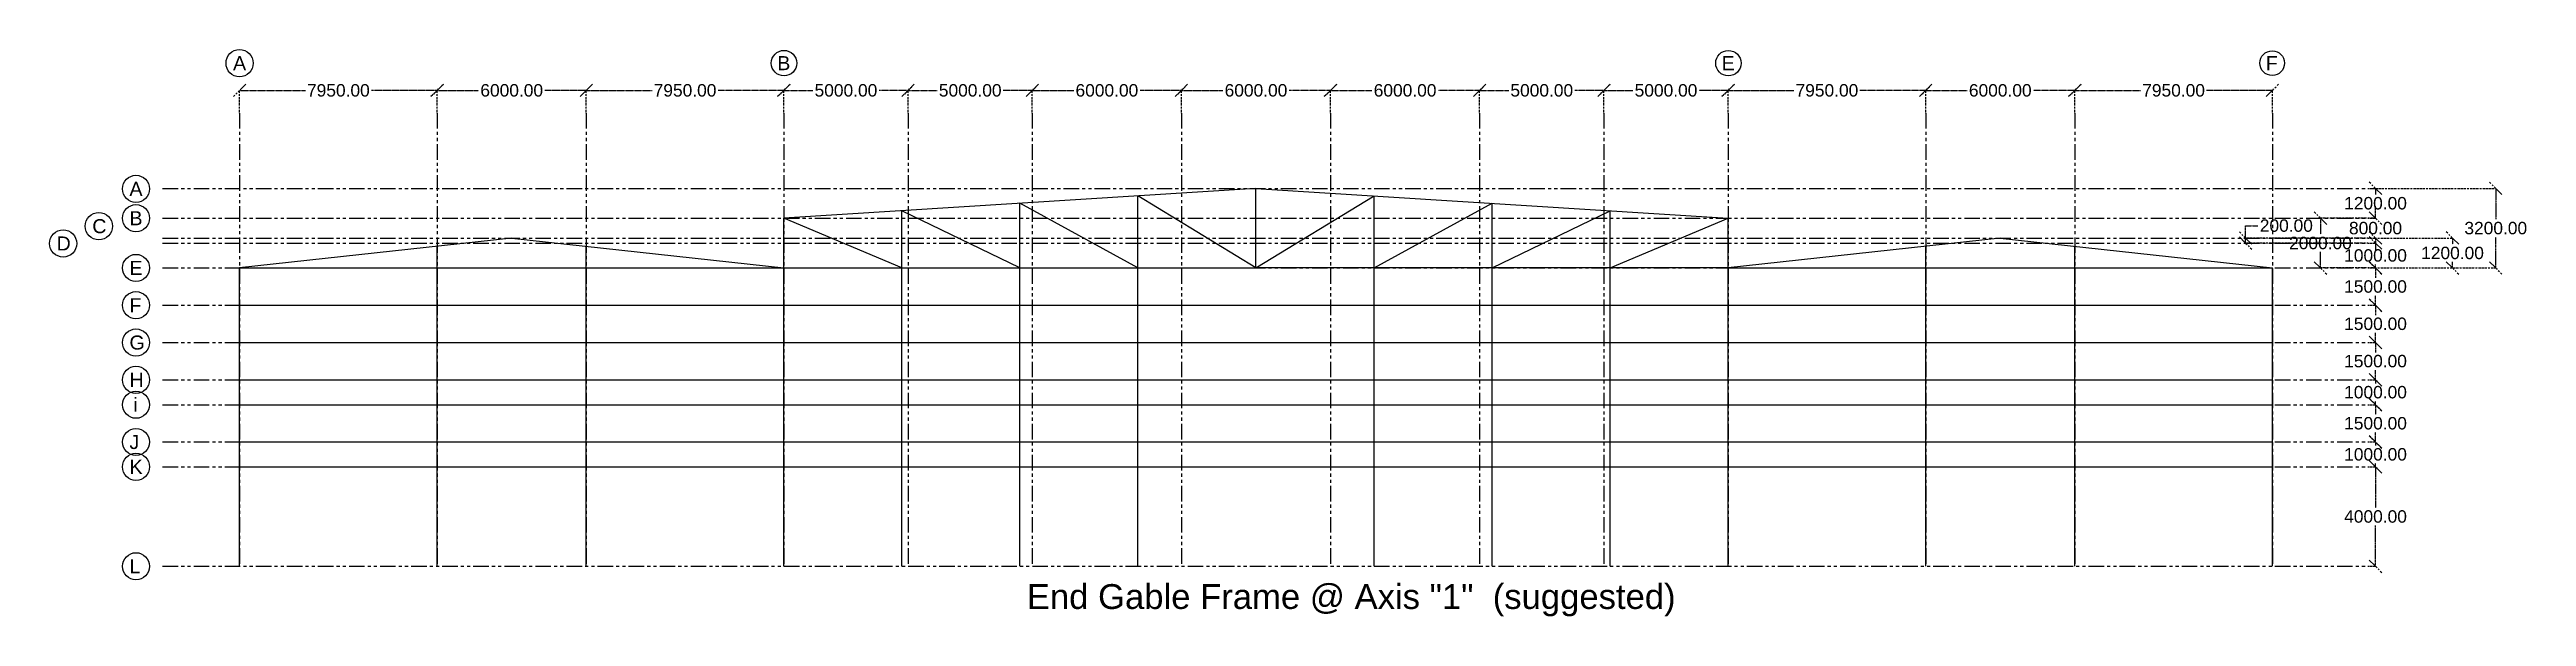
# Model space of a CAD drawing. Header units: inches. Extents: x 8519 to 881470, y -4476 to 84370.
# Drawn here: x 382475 to 482147, y 33536 to 56336 of the extents above; entities that cross this region are included whole.
import ezdxf

# ---------------------------------------------------------------- set-up
doc = ezdxf.new("R2010")
doc.units = ezdxf.units.IN
doc.header["$MEASUREMENT"] = 0
doc.header["$PDMODE"] = 34
doc.linetypes.add('ACAD_ISO03W100', pattern=[30, 12, -18])
doc.linetypes.add('PHANTOM2', pattern=[1.25, 0.625, -0.125, 0.125, -0.125, 0.125, -0.125])
for name, color, linetype in [('axis', 8, 'PHANTOM2'), ('dimensions', 1, 'PHANTOM2'), ('initial layout', 7, 'Continuous'), ('text', 3, 'Continuous')]:
    doc.layers.add(name, color=color, linetype=linetype)
doc.styles.get("Standard").update_dxf_attribs({"font": 'arial.ttf'})
doc.dimstyles.new('Dim_1', dxfattribs={"dimtxt": 500, "dimasz": 500, "dimexe": 0.0625, "dimexo": 0.0625, "dimgap": 100, "dimtad": 0, "dimtih": 1, "dimtoh": 1, "dimzin": 0, "dimdsep": 46, "dimtxsty": 'Standard', "dimblk": 'OBLIQUE', "dimcen": 0.09, "dimclrd": 256, "dimclre": 256, "dimclrt": 256, "dimadec": 0, "dimazin": 0, "dimtfac": 1, "dimtofl": 0, "dimtmove": 0, "dimatfit": 3, "dimfxl": 1, "dimtfillclr": 256, "dimtolj": 1, "dimtzin": 0, "dimlwe": -1, "dimarcsym": 0})

msp = doc.modelspace()

# ---------------------------------------------------------------- texts
at = {"layer": 'text'}
for s, height, p in [('A', 564.824, (389859.929, 55507.403)), ('B', 564.824, (411759.929, 55507.403)), ('E', 564.824, (449759.929, 55507.403)), ('F', 564.824, (471659.929, 55507.403)), ('A', 564.824, (385691.08, 50451.425)), ('C', 564.824, (384196.327, 48950.485)), ('B', 564.824, (385691.08, 49270.209)), ('D', 564.824, (382758.673, 48254.896)), ('E', 564.824, (385691.08, 47270.209)), ('F', 564.824, (385691.08, 45770.209)), ('G', 564.824, (385691.08, 44270.209)), ('H', 564.824, (385691.08, 42770.209)), ('i', 564.824, (385845.128, 41770.072)), ('J', 564.824, (385691.08, 40270.209)), ('K', 564.824, (385691.08, 39270.209)), ('L', 564.824, (385691.08, 35270.209)), ('End Gable Frame @ Axis "1"  (suggested)', 997.80206, (421800.67, 33836.88))]:
    msp.add_text(s, height=height, dxfattribs=at).set_placement(p)

# ---------------------------------------------------------------- blocks, each defined once
blk = doc.blocks.new('_Oblique')
at = {"color": 0, "linetype": 'ByBlock', "lineweight": -2}
blk.add_line((-0.5, -0.5), (0.5, 0.5), dxfattribs=at)
blk = doc.blocks.new('*D178')
at = {"layer": 'Defpoints', "color": 0, "transparency": 16777216}
for p in [(475764, 39553), (476074, 39553), (475764, 35553)]:
    blk.add_point(p, dxfattribs=at)
at = {"layer": 'dimensions', "linetype": 'ACAD_ISO03W100', "transparency": 16777216}
for p, q in [((475764, 39553), (476074, 39553)), ((475764, 35553), (476074, 35553))]:
    blk.add_line(p, q, dxfattribs=at)
at = {"layer": 'dimensions', "lineweight": -2, "transparency": 16777216}
for p, q in [((476074, 39553), (476074, 37908)), ((476074, 35553), (476074, 37197))]:
    blk.add_line(p, q, dxfattribs=at)
at = {"layer": 'dimensions', "lineweight": -2, "transparency": 16777216, "xscale": 500, "yscale": 500, "zscale": 500}
for p, rotation in [((476074, 39553), 90), ((476074, 35553), 270)]:
    blk.add_blockref('_Oblique', p, dxfattribs=dict(at, rotation=rotation))
at = {"layer": 'dimensions', "transparency": 16777216, "insert": (476074, 37553), "char_height": 500, "attachment_point": 5}
blk.add_mtext('\\A1;4000.00', dxfattribs=at)
blk = doc.blocks.new('*D179')
at = {"layer": 'Defpoints', "color": 0, "transparency": 16777216}
for p in [(475764, 40553), (476074, 40553), (475764, 39553)]:
    blk.add_point(p, dxfattribs=at)
at = {"layer": 'dimensions', "linetype": 'ACAD_ISO03W100', "transparency": 16777216}
for p, q in [((475764, 40553), (476074, 40553)), ((475764, 39553), (476074, 39553))]:
    blk.add_line(p, q, dxfattribs=at)
at = {"layer": 'dimensions', "lineweight": -2, "transparency": 16777216}
for p, q in [((476074, 40553), (476074, 40408)), ((476074, 39553), (476074, 39697))]:
    blk.add_line(p, q, dxfattribs=at)
at = {"layer": 'dimensions', "lineweight": -2, "transparency": 16777216, "xscale": 500, "yscale": 500, "zscale": 500}
for p, rotation in [((476074, 40553), 90), ((476074, 39553), 270)]:
    blk.add_blockref('_Oblique', p, dxfattribs=dict(at, rotation=rotation))
at = {"layer": 'dimensions', "transparency": 16777216, "insert": (476074, 40053), "char_height": 500, "attachment_point": 5}
blk.add_mtext('\\A1;1000.00', dxfattribs=at)
blk = doc.blocks.new('*D183')
at = {"layer": 'Defpoints', "color": 0, "transparency": 16777216}
for p in [(475764, 42053), (476074, 42053), (475764, 40553)]:
    blk.add_point(p, dxfattribs=at)
at = {"layer": 'dimensions', "linetype": 'ACAD_ISO03W100', "transparency": 16777216}
for p, q in [((475764, 42053), (476074, 42053)), ((475764, 40553), (476074, 40553))]:
    blk.add_line(p, q, dxfattribs=at)
at = {"layer": 'dimensions', "lineweight": -2, "transparency": 16777216}
for p, q in [((476074, 42053), (476074, 41658)), ((476074, 40553), (476074, 40947))]:
    blk.add_line(p, q, dxfattribs=at)
at = {"layer": 'dimensions', "lineweight": -2, "transparency": 16777216, "xscale": 500, "yscale": 500, "zscale": 500}
for p, rotation in [((476074, 42053), 90), ((476074, 40553), 270)]:
    blk.add_blockref('_Oblique', p, dxfattribs=dict(at, rotation=rotation))
at = {"layer": 'dimensions', "transparency": 16777216, "insert": (476074, 41303), "char_height": 500, "attachment_point": 5}
blk.add_mtext('\\A1;1500.00', dxfattribs=at)
blk = doc.blocks.new('*D184')
at = {"layer": 'Defpoints', "color": 0, "transparency": 16777216}
for p in [(475764, 43053), (476074, 43053), (475764, 42053)]:
    blk.add_point(p, dxfattribs=at)
at = {"layer": 'dimensions', "linetype": 'ACAD_ISO03W100', "transparency": 16777216}
for p, q in [((475764, 43053), (476074, 43053)), ((475764, 42053), (476074, 42053))]:
    blk.add_line(p, q, dxfattribs=at)
at = {"layer": 'dimensions', "lineweight": -2, "transparency": 16777216}
for p, q in [((476074, 43053), (476074, 42908)), ((476074, 42053), (476074, 42197))]:
    blk.add_line(p, q, dxfattribs=at)
at = {"layer": 'dimensions', "lineweight": -2, "transparency": 16777216, "xscale": 500, "yscale": 500, "zscale": 500}
for p, rotation in [((476074, 43053), 90), ((476074, 42053), 270)]:
    blk.add_blockref('_Oblique', p, dxfattribs=dict(at, rotation=rotation))
at = {"layer": 'dimensions', "transparency": 16777216, "insert": (476074, 42553), "char_height": 500, "attachment_point": 5}
blk.add_mtext('\\A1;1000.00', dxfattribs=at)
blk = doc.blocks.new('*D185')
at = {"layer": 'Defpoints', "color": 0, "transparency": 16777216}
for p in [(475764, 44553), (476074, 44553), (475764, 43053)]:
    blk.add_point(p, dxfattribs=at)
at = {"layer": 'dimensions', "linetype": 'ACAD_ISO03W100', "transparency": 16777216}
for p, q in [((475764, 44553), (476074, 44553)), ((475764, 43053), (476074, 43053))]:
    blk.add_line(p, q, dxfattribs=at)
at = {"layer": 'dimensions', "lineweight": -2, "transparency": 16777216}
for p, q in [((476074, 44553), (476074, 44158)), ((476074, 43053), (476074, 43447))]:
    blk.add_line(p, q, dxfattribs=at)
at = {"layer": 'dimensions', "lineweight": -2, "transparency": 16777216, "xscale": 500, "yscale": 500, "zscale": 500}
for p, rotation in [((476074, 44553), 90), ((476074, 43053), 270)]:
    blk.add_blockref('_Oblique', p, dxfattribs=dict(at, rotation=rotation))
at = {"layer": 'dimensions', "transparency": 16777216, "insert": (476074, 43803), "char_height": 500, "attachment_point": 5}
blk.add_mtext('\\A1;1500.00', dxfattribs=at)
blk = doc.blocks.new('*D186')
at = {"layer": 'Defpoints', "color": 0, "transparency": 16777216}
for p in [(475764, 46053), (476074, 46053), (475764, 44553)]:
    blk.add_point(p, dxfattribs=at)
at = {"layer": 'dimensions', "linetype": 'ACAD_ISO03W100', "transparency": 16777216}
for p, q in [((475764, 46053), (476074, 46053)), ((475764, 44553), (476074, 44553))]:
    blk.add_line(p, q, dxfattribs=at)
at = {"layer": 'dimensions', "lineweight": -2, "transparency": 16777216}
for p, q in [((476074, 46053), (476074, 45658)), ((476074, 44553), (476074, 44947))]:
    blk.add_line(p, q, dxfattribs=at)
at = {"layer": 'dimensions', "lineweight": -2, "transparency": 16777216, "xscale": 500, "yscale": 500, "zscale": 500}
for p, rotation in [((476074, 46053), 90), ((476074, 44553), 270)]:
    blk.add_blockref('_Oblique', p, dxfattribs=dict(at, rotation=rotation))
at = {"layer": 'dimensions', "transparency": 16777216, "insert": (476074, 45303), "char_height": 500, "attachment_point": 5}
blk.add_mtext('\\A1;1500.00', dxfattribs=at)
blk = doc.blocks.new('*D187')
at = {"layer": 'Defpoints', "color": 0, "transparency": 16777216}
for p in [(475764, 47553), (476074, 47553), (475764, 46053)]:
    blk.add_point(p, dxfattribs=at)
at = {"layer": 'dimensions', "linetype": 'ACAD_ISO03W100', "transparency": 16777216}
for p, q in [((475764, 47553), (476074, 47553)), ((475764, 46053), (476074, 46053))]:
    blk.add_line(p, q, dxfattribs=at)
at = {"layer": 'dimensions', "lineweight": -2, "transparency": 16777216}
for p, q in [((476074, 47553), (476074, 47158)), ((476074, 46053), (476074, 46447))]:
    blk.add_line(p, q, dxfattribs=at)
at = {"layer": 'dimensions', "lineweight": -2, "transparency": 16777216, "xscale": 500, "yscale": 500, "zscale": 500}
for p, rotation in [((476074, 47553), 90), ((476074, 46053), 270)]:
    blk.add_blockref('_Oblique', p, dxfattribs=dict(at, rotation=rotation))
at = {"layer": 'dimensions', "transparency": 16777216, "insert": (476074, 46803), "char_height": 500, "attachment_point": 5}
blk.add_mtext('\\A1;1500.00', dxfattribs=at)
blk = doc.blocks.new('*D188')
at = {"layer": 'Defpoints', "color": 0, "transparency": 16777216}
for p in [(475764, 48553), (476074, 48553), (475764, 47553)]:
    blk.add_point(p, dxfattribs=at)
at = {"layer": 'dimensions', "linetype": 'ACAD_ISO03W100', "transparency": 16777216}
for p, q in [((475764, 48553), (476074, 48553)), ((475764, 47553), (476074, 47553))]:
    blk.add_line(p, q, dxfattribs=at)
at = {"layer": 'dimensions', "lineweight": -2, "transparency": 16777216}
for p, q in [((476074, 48553), (476074, 48408)), ((476074, 47553), (476074, 47697))]:
    blk.add_line(p, q, dxfattribs=at)
at = {"layer": 'dimensions', "lineweight": -2, "transparency": 16777216, "xscale": 500, "yscale": 500, "zscale": 500}
for p, rotation in [((476074, 48553), 90), ((476074, 47553), 270)]:
    blk.add_blockref('_Oblique', p, dxfattribs=dict(at, rotation=rotation))
at = {"layer": 'dimensions', "transparency": 16777216, "insert": (476074, 48053), "char_height": 500, "attachment_point": 5}
blk.add_mtext('\\A1;1000.00', dxfattribs=at)
blk = doc.blocks.new('*D168')
at = {"layer": 'Defpoints', "color": 0, "transparency": 16777216}
for p in [(470844, 48753), (475764, 48753), (475764, 48553)]:
    blk.add_point(p, dxfattribs=at)
at = {"layer": 'dimensions', "lineweight": -2, "transparency": 16777216}
for p, q in [((470844, 48753), (470844, 49253)), ((470844, 49253), (471344, 49253)), ((470844, 48553), (470844, 48753))]:
    blk.add_line(p, q, dxfattribs=at)
at = {"layer": 'dimensions', "linetype": 'ACAD_ISO03W100', "transparency": 16777216}
for p, q in [((475763, 48753), (470844, 48753)), ((475763, 48553), (470844, 48553))]:
    blk.add_line(p, q, dxfattribs=at)
at = {"layer": 'dimensions', "lineweight": -2, "transparency": 16777216, "xscale": 500, "yscale": 500, "zscale": 500}
for p, rotation in [((470844, 48753), 90), ((470844, 48553), 270)]:
    blk.add_blockref('_Oblique', p, dxfattribs=dict(at, rotation=rotation))
at = {"layer": 'dimensions', "transparency": 16777216, "insert": (472485, 49253), "char_height": 500, "attachment_point": 5}
blk.add_mtext('\\A1;200.00', dxfattribs=at)
blk = doc.blocks.new('*D189')
at = {"layer": 'Defpoints', "color": 0, "transparency": 16777216}
for p in [(475764, 49553), (476074, 49553), (475764, 48753)]:
    blk.add_point(p, dxfattribs=at)
at = {"layer": 'dimensions', "lineweight": -2, "transparency": 16777216}
for p, q in [((476074, 49553), (476074, 50053)), ((476074, 48753), (476074, 48253))]:
    blk.add_line(p, q, dxfattribs=at)
at = {"layer": 'dimensions', "linetype": 'ACAD_ISO03W100', "transparency": 16777216}
for p, q in [((475764, 49553), (476074, 49553)), ((475764, 48753), (476074, 48753))]:
    blk.add_line(p, q, dxfattribs=at)
at = {"layer": 'dimensions', "lineweight": -2, "transparency": 16777216, "xscale": 500, "yscale": 500, "zscale": 500}
for p, rotation in [((476074, 49553), 270), ((476074, 48753), 90)]:
    blk.add_blockref('_Oblique', p, dxfattribs=dict(at, rotation=rotation))
at = {"layer": 'dimensions', "transparency": 16777216, "insert": (476074, 49153), "char_height": 500, "attachment_point": 5}
blk.add_mtext('\\A1;800.00', dxfattribs=at)
blk = doc.blocks.new('*D190')
at = {"layer": 'Defpoints', "color": 0, "transparency": 16777216}
for p in [(475764, 50753), (476074, 50753), (475764, 49553)]:
    blk.add_point(p, dxfattribs=at)
at = {"layer": 'dimensions', "linetype": 'ACAD_ISO03W100', "transparency": 16777216}
for p, q in [((475764, 50753), (476074, 50753)), ((475764, 49553), (476074, 49553))]:
    blk.add_line(p, q, dxfattribs=at)
at = {"layer": 'dimensions', "lineweight": -2, "transparency": 16777216}
for p, q in [((476074, 50753), (476074, 50508)), ((476074, 49553), (476074, 49797))]:
    blk.add_line(p, q, dxfattribs=at)
at = {"layer": 'dimensions', "lineweight": -2, "transparency": 16777216, "xscale": 500, "yscale": 500, "zscale": 500}
for p, rotation in [((476074, 50753), 90), ((476074, 49553), 270)]:
    blk.add_blockref('_Oblique', p, dxfattribs=dict(at, rotation=rotation))
at = {"layer": 'dimensions', "transparency": 16777216, "insert": (476074, 50153), "char_height": 500, "attachment_point": 5}
blk.add_mtext('\\A1;1200.00', dxfattribs=at)
blk = doc.blocks.new('*D191')
at = {"layer": 'Defpoints', "color": 0, "transparency": 16777216}
for p in [(398073, 54693), (390123, 53782), (398073, 53782)]:
    blk.add_point(p, dxfattribs=at)
at = {"layer": 'dimensions', "linetype": 'ACAD_ISO03W100', "transparency": 16777216}
for p, q in [((390123, 53783), (390123, 54693)), ((398073, 53783), (398073, 54693))]:
    blk.add_line(p, q, dxfattribs=at)
at = {"layer": 'dimensions', "lineweight": -2, "transparency": 16777216}
for p, q in [((390123, 54693), (392769, 54693)), ((398073, 54693), (395427, 54693))]:
    blk.add_line(p, q, dxfattribs=at)
at = {"layer": 'dimensions', "lineweight": -2, "transparency": 16777216, "xscale": 500, "yscale": 500, "zscale": 500, "rotation": 180}
blk.add_blockref('_Oblique', (390123, 54693), dxfattribs=at)
at = {"layer": 'dimensions', "lineweight": -2, "transparency": 16777216, "xscale": 500, "yscale": 500, "zscale": 500}
blk.add_blockref('_Oblique', (398073, 54693), dxfattribs=at)
at = {"layer": 'dimensions', "transparency": 16777216, "insert": (394098, 54693), "char_height": 500, "attachment_point": 5}
blk.add_mtext('\\A1;7950.00', dxfattribs=at)
blk = doc.blocks.new('*D169')
at = {"layer": 'Defpoints', "color": 0, "transparency": 16777216}
for p in [(404073, 54693), (398073, 53782), (404073, 53782)]:
    blk.add_point(p, dxfattribs=at)
at = {"layer": 'dimensions', "linetype": 'ACAD_ISO03W100', "transparency": 16777216}
for p, q in [((398073, 53783), (398073, 54693)), ((404073, 53783), (404073, 54693))]:
    blk.add_line(p, q, dxfattribs=at)
at = {"layer": 'dimensions', "lineweight": -2, "transparency": 16777216}
for p, q in [((398073, 54693), (399740, 54693)), ((404073, 54693), (402406, 54693))]:
    blk.add_line(p, q, dxfattribs=at)
at = {"layer": 'dimensions', "lineweight": -2, "transparency": 16777216, "xscale": 500, "yscale": 500, "zscale": 500, "rotation": 180}
blk.add_blockref('_Oblique', (398073, 54693), dxfattribs=at)
at = {"layer": 'dimensions', "lineweight": -2, "transparency": 16777216, "xscale": 500, "yscale": 500, "zscale": 500}
blk.add_blockref('_Oblique', (404073, 54693), dxfattribs=at)
at = {"layer": 'dimensions', "transparency": 16777216, "insert": (401073, 54693), "char_height": 500, "attachment_point": 5}
blk.add_mtext('\\A1;6000.00', dxfattribs=at)
blk = doc.blocks.new('*D170')
at = {"layer": 'Defpoints', "color": 0, "transparency": 16777216}
for p in [(412023, 54693), (404073, 53782), (412023, 53782)]:
    blk.add_point(p, dxfattribs=at)
at = {"layer": 'dimensions', "linetype": 'ACAD_ISO03W100', "transparency": 16777216}
for p, q in [((404073, 53783), (404073, 54693)), ((412023, 53783), (412023, 54693))]:
    blk.add_line(p, q, dxfattribs=at)
at = {"layer": 'dimensions', "lineweight": -2, "transparency": 16777216}
for p, q in [((404073, 54693), (406719, 54693)), ((412023, 54693), (409377, 54693))]:
    blk.add_line(p, q, dxfattribs=at)
at = {"layer": 'dimensions', "lineweight": -2, "transparency": 16777216, "xscale": 500, "yscale": 500, "zscale": 500, "rotation": 180}
blk.add_blockref('_Oblique', (404073, 54693), dxfattribs=at)
at = {"layer": 'dimensions', "lineweight": -2, "transparency": 16777216, "xscale": 500, "yscale": 500, "zscale": 500}
blk.add_blockref('_Oblique', (412023, 54693), dxfattribs=at)
at = {"layer": 'dimensions', "transparency": 16777216, "insert": (408048, 54693), "char_height": 500, "attachment_point": 5}
blk.add_mtext('\\A1;7950.00', dxfattribs=at)
blk = doc.blocks.new('*D171')
at = {"layer": 'Defpoints', "color": 0, "transparency": 16777216}
for p in [(417023, 54693), (412023, 53782), (417023, 53782)]:
    blk.add_point(p, dxfattribs=at)
at = {"layer": 'dimensions', "linetype": 'ACAD_ISO03W100', "transparency": 16777216}
for p, q in [((412023, 53783), (412023, 54693)), ((417023, 53783), (417023, 54693))]:
    blk.add_line(p, q, dxfattribs=at)
at = {"layer": 'dimensions', "lineweight": -2, "transparency": 16777216}
for p, q in [((412023, 54693), (413192, 54693)), ((417023, 54693), (415854, 54693))]:
    blk.add_line(p, q, dxfattribs=at)
at = {"layer": 'dimensions', "lineweight": -2, "transparency": 16777216, "xscale": 500, "yscale": 500, "zscale": 500, "rotation": 180}
blk.add_blockref('_Oblique', (412023, 54693), dxfattribs=at)
at = {"layer": 'dimensions', "lineweight": -2, "transparency": 16777216, "xscale": 500, "yscale": 500, "zscale": 500}
blk.add_blockref('_Oblique', (417023, 54693), dxfattribs=at)
at = {"layer": 'dimensions', "transparency": 16777216, "insert": (414523, 54693), "char_height": 500, "attachment_point": 5}
blk.add_mtext('\\A1;5000.00', dxfattribs=at)
blk = doc.blocks.new('*D172')
at = {"layer": 'Defpoints', "color": 0, "transparency": 16777216}
for p in [(422023, 54693), (417023, 53782), (422023, 53782)]:
    blk.add_point(p, dxfattribs=at)
at = {"layer": 'dimensions', "linetype": 'ACAD_ISO03W100', "transparency": 16777216}
for p, q in [((417023, 53783), (417023, 54693)), ((422023, 53783), (422023, 54693))]:
    blk.add_line(p, q, dxfattribs=at)
at = {"layer": 'dimensions', "lineweight": -2, "transparency": 16777216}
for p, q in [((417023, 54693), (418192, 54693)), ((422023, 54693), (420854, 54693))]:
    blk.add_line(p, q, dxfattribs=at)
at = {"layer": 'dimensions', "lineweight": -2, "transparency": 16777216, "xscale": 500, "yscale": 500, "zscale": 500, "rotation": 180}
blk.add_blockref('_Oblique', (417023, 54693), dxfattribs=at)
at = {"layer": 'dimensions', "lineweight": -2, "transparency": 16777216, "xscale": 500, "yscale": 500, "zscale": 500}
blk.add_blockref('_Oblique', (422023, 54693), dxfattribs=at)
at = {"layer": 'dimensions', "transparency": 16777216, "insert": (419523, 54693), "char_height": 500, "attachment_point": 5}
blk.add_mtext('\\A1;5000.00', dxfattribs=at)
blk = doc.blocks.new('*D173')
at = {"layer": 'Defpoints', "color": 0, "transparency": 16777216}
for p in [(428023, 54693), (422023, 53782), (428023, 53782)]:
    blk.add_point(p, dxfattribs=at)
at = {"layer": 'dimensions', "linetype": 'ACAD_ISO03W100', "transparency": 16777216}
for p, q in [((422023, 53783), (422023, 54693)), ((428023, 53783), (428023, 54693))]:
    blk.add_line(p, q, dxfattribs=at)
at = {"layer": 'dimensions', "lineweight": -2, "transparency": 16777216}
for p, q in [((422023, 54693), (423690, 54693)), ((428023, 54693), (426356, 54693))]:
    blk.add_line(p, q, dxfattribs=at)
at = {"layer": 'dimensions', "lineweight": -2, "transparency": 16777216, "xscale": 500, "yscale": 500, "zscale": 500, "rotation": 180}
blk.add_blockref('_Oblique', (422023, 54693), dxfattribs=at)
at = {"layer": 'dimensions', "lineweight": -2, "transparency": 16777216, "xscale": 500, "yscale": 500, "zscale": 500}
blk.add_blockref('_Oblique', (428023, 54693), dxfattribs=at)
at = {"layer": 'dimensions', "transparency": 16777216, "insert": (425023, 54693), "char_height": 500, "attachment_point": 5}
blk.add_mtext('\\A1;6000.00', dxfattribs=at)
blk = doc.blocks.new('*D174')
at = {"layer": 'Defpoints', "color": 0, "transparency": 16777216}
for p in [(434023, 54693), (428023, 53782), (434023, 53782)]:
    blk.add_point(p, dxfattribs=at)
at = {"layer": 'dimensions', "linetype": 'ACAD_ISO03W100', "transparency": 16777216}
for p, q in [((428023, 53783), (428023, 54693)), ((434023, 53783), (434023, 54693))]:
    blk.add_line(p, q, dxfattribs=at)
at = {"layer": 'dimensions', "lineweight": -2, "transparency": 16777216}
for p, q in [((428023, 54693), (429690, 54693)), ((434023, 54693), (432356, 54693))]:
    blk.add_line(p, q, dxfattribs=at)
at = {"layer": 'dimensions', "lineweight": -2, "transparency": 16777216, "xscale": 500, "yscale": 500, "zscale": 500, "rotation": 180}
blk.add_blockref('_Oblique', (428023, 54693), dxfattribs=at)
at = {"layer": 'dimensions', "lineweight": -2, "transparency": 16777216, "xscale": 500, "yscale": 500, "zscale": 500}
blk.add_blockref('_Oblique', (434023, 54693), dxfattribs=at)
at = {"layer": 'dimensions', "transparency": 16777216, "insert": (431023, 54693), "char_height": 500, "attachment_point": 5}
blk.add_mtext('\\A1;6000.00', dxfattribs=at)
blk = doc.blocks.new('*D175')
at = {"layer": 'Defpoints', "color": 0, "transparency": 16777216}
for p in [(440023, 54693), (434023, 53782), (440023, 53782)]:
    blk.add_point(p, dxfattribs=at)
at = {"layer": 'dimensions', "linetype": 'ACAD_ISO03W100', "transparency": 16777216}
for p, q in [((434023, 53783), (434023, 54693)), ((440023, 53783), (440023, 54693))]:
    blk.add_line(p, q, dxfattribs=at)
at = {"layer": 'dimensions', "lineweight": -2, "transparency": 16777216}
for p, q in [((434023, 54693), (435690, 54693)), ((440023, 54693), (438356, 54693))]:
    blk.add_line(p, q, dxfattribs=at)
at = {"layer": 'dimensions', "lineweight": -2, "transparency": 16777216, "xscale": 500, "yscale": 500, "zscale": 500, "rotation": 180}
blk.add_blockref('_Oblique', (434023, 54693), dxfattribs=at)
at = {"layer": 'dimensions', "lineweight": -2, "transparency": 16777216, "xscale": 500, "yscale": 500, "zscale": 500}
blk.add_blockref('_Oblique', (440023, 54693), dxfattribs=at)
at = {"layer": 'dimensions', "transparency": 16777216, "insert": (437023, 54693), "char_height": 500, "attachment_point": 5}
blk.add_mtext('\\A1;6000.00', dxfattribs=at)
blk = doc.blocks.new('*D176')
at = {"layer": 'Defpoints', "color": 0, "transparency": 16777216}
for p in [(445023, 54693), (440023, 53782), (445023, 53782)]:
    blk.add_point(p, dxfattribs=at)
at = {"layer": 'dimensions', "linetype": 'ACAD_ISO03W100', "transparency": 16777216}
for p, q in [((440023, 53783), (440023, 54693)), ((445023, 53783), (445023, 54693))]:
    blk.add_line(p, q, dxfattribs=at)
at = {"layer": 'dimensions', "lineweight": -2, "transparency": 16777216}
for p, q in [((440023, 54693), (441192, 54693)), ((445023, 54693), (443854, 54693))]:
    blk.add_line(p, q, dxfattribs=at)
at = {"layer": 'dimensions', "lineweight": -2, "transparency": 16777216, "xscale": 500, "yscale": 500, "zscale": 500, "rotation": 180}
blk.add_blockref('_Oblique', (440023, 54693), dxfattribs=at)
at = {"layer": 'dimensions', "lineweight": -2, "transparency": 16777216, "xscale": 500, "yscale": 500, "zscale": 500}
blk.add_blockref('_Oblique', (445023, 54693), dxfattribs=at)
at = {"layer": 'dimensions', "transparency": 16777216, "insert": (442523, 54693), "char_height": 500, "attachment_point": 5}
blk.add_mtext('\\A1;5000.00', dxfattribs=at)
blk = doc.blocks.new('*D177')
at = {"layer": 'Defpoints', "color": 0, "transparency": 16777216}
for p in [(450023, 54693), (445023, 53782), (450023, 53782)]:
    blk.add_point(p, dxfattribs=at)
at = {"layer": 'dimensions', "linetype": 'ACAD_ISO03W100', "transparency": 16777216}
for p, q in [((445023, 53783), (445023, 54693)), ((450023, 53783), (450023, 54693))]:
    blk.add_line(p, q, dxfattribs=at)
at = {"layer": 'dimensions', "lineweight": -2, "transparency": 16777216}
for p, q in [((445023, 54693), (446192, 54693)), ((450023, 54693), (448854, 54693))]:
    blk.add_line(p, q, dxfattribs=at)
at = {"layer": 'dimensions', "lineweight": -2, "transparency": 16777216, "xscale": 500, "yscale": 500, "zscale": 500, "rotation": 180}
blk.add_blockref('_Oblique', (445023, 54693), dxfattribs=at)
at = {"layer": 'dimensions', "lineweight": -2, "transparency": 16777216, "xscale": 500, "yscale": 500, "zscale": 500}
blk.add_blockref('_Oblique', (450023, 54693), dxfattribs=at)
at = {"layer": 'dimensions', "transparency": 16777216, "insert": (447523, 54693), "char_height": 500, "attachment_point": 5}
blk.add_mtext('\\A1;5000.00', dxfattribs=at)
blk = doc.blocks.new('*D180')
at = {"layer": 'Defpoints', "color": 0, "transparency": 16777216}
for p in [(457973, 54693), (450023, 53782), (457973, 53782)]:
    blk.add_point(p, dxfattribs=at)
at = {"layer": 'dimensions', "linetype": 'ACAD_ISO03W100', "transparency": 16777216}
for p, q in [((450023, 53783), (450023, 54693)), ((457973, 53783), (457973, 54693))]:
    blk.add_line(p, q, dxfattribs=at)
at = {"layer": 'dimensions', "lineweight": -2, "transparency": 16777216}
for p, q in [((450023, 54693), (452669, 54693)), ((457973, 54693), (455327, 54693))]:
    blk.add_line(p, q, dxfattribs=at)
at = {"layer": 'dimensions', "lineweight": -2, "transparency": 16777216, "xscale": 500, "yscale": 500, "zscale": 500, "rotation": 180}
blk.add_blockref('_Oblique', (450023, 54693), dxfattribs=at)
at = {"layer": 'dimensions', "lineweight": -2, "transparency": 16777216, "xscale": 500, "yscale": 500, "zscale": 500}
blk.add_blockref('_Oblique', (457973, 54693), dxfattribs=at)
at = {"layer": 'dimensions', "transparency": 16777216, "insert": (453998, 54693), "char_height": 500, "attachment_point": 5}
blk.add_mtext('\\A1;7950.00', dxfattribs=at)
blk = doc.blocks.new('*D181')
at = {"layer": 'Defpoints', "color": 0, "transparency": 16777216}
for p in [(463973, 54693), (457973, 53782), (463973, 53782)]:
    blk.add_point(p, dxfattribs=at)
at = {"layer": 'dimensions', "linetype": 'ACAD_ISO03W100', "transparency": 16777216}
for p, q in [((457973, 53783), (457973, 54693)), ((463973, 53783), (463973, 54693))]:
    blk.add_line(p, q, dxfattribs=at)
at = {"layer": 'dimensions', "lineweight": -2, "transparency": 16777216}
for p, q in [((457973, 54693), (459640, 54693)), ((463973, 54693), (462306, 54693))]:
    blk.add_line(p, q, dxfattribs=at)
at = {"layer": 'dimensions', "lineweight": -2, "transparency": 16777216, "xscale": 500, "yscale": 500, "zscale": 500, "rotation": 180}
blk.add_blockref('_Oblique', (457973, 54693), dxfattribs=at)
at = {"layer": 'dimensions', "lineweight": -2, "transparency": 16777216, "xscale": 500, "yscale": 500, "zscale": 500}
blk.add_blockref('_Oblique', (463973, 54693), dxfattribs=at)
at = {"layer": 'dimensions', "transparency": 16777216, "insert": (460973, 54693), "char_height": 500, "attachment_point": 5}
blk.add_mtext('\\A1;6000.00', dxfattribs=at)
blk = doc.blocks.new('*D182')
at = {"layer": 'Defpoints', "color": 0, "transparency": 16777216}
for p in [(471923, 54693), (463973, 53782), (471923, 53782)]:
    blk.add_point(p, dxfattribs=at)
at = {"layer": 'dimensions', "linetype": 'ACAD_ISO03W100', "transparency": 16777216}
for p, q in [((463973, 53783), (463973, 54693)), ((471923, 53783), (471923, 54693))]:
    blk.add_line(p, q, dxfattribs=at)
at = {"layer": 'dimensions', "lineweight": -2, "transparency": 16777216}
for p, q in [((463973, 54693), (466619, 54693)), ((471923, 54693), (469277, 54693))]:
    blk.add_line(p, q, dxfattribs=at)
at = {"layer": 'dimensions', "lineweight": -2, "transparency": 16777216, "xscale": 500, "yscale": 500, "zscale": 500, "rotation": 180}
blk.add_blockref('_Oblique', (463973, 54693), dxfattribs=at)
at = {"layer": 'dimensions', "lineweight": -2, "transparency": 16777216, "xscale": 500, "yscale": 500, "zscale": 500}
blk.add_blockref('_Oblique', (471923, 54693), dxfattribs=at)
at = {"layer": 'dimensions', "transparency": 16777216, "insert": (467948, 54693), "char_height": 500, "attachment_point": 5}
blk.add_mtext('\\A1;7950.00', dxfattribs=at)
blk = doc.blocks.new('*D192')
at = {"layer": 'Defpoints', "color": 0, "transparency": 16777216}
for p in [(475919, 50753), (476074, 47553), (480912, 47553)]:
    blk.add_point(p, dxfattribs=at)
at = {"layer": 'dimensions', "linetype": 'ACAD_ISO03W100', "transparency": 16777216}
for p, q in [((475919, 50753), (480913, 50753)), ((476074, 47553), (480913, 47553))]:
    blk.add_line(p, q, dxfattribs=at)
at = {"layer": 'dimensions', "lineweight": -2, "transparency": 16777216}
for p, q in [((480912, 50753), (480912, 49508)), ((480912, 47553), (480912, 48797))]:
    blk.add_line(p, q, dxfattribs=at)
at = {"layer": 'dimensions', "lineweight": -2, "transparency": 16777216, "xscale": 500, "yscale": 500, "zscale": 500}
for p, rotation in [((480912, 50753), 90), ((480912, 47553), 270)]:
    blk.add_blockref('_Oblique', p, dxfattribs=dict(at, rotation=rotation))
at = {"layer": 'dimensions', "transparency": 16777216, "insert": (480912, 49153), "char_height": 500, "attachment_point": 5}
blk.add_mtext('\\A1;3200.00', dxfattribs=at)
blk = doc.blocks.new('*D193')
at = {"layer": 'Defpoints', "color": 0, "transparency": 16777216}
for p in [(476074, 48753), (476074, 47553), (479172, 47553)]:
    blk.add_point(p, dxfattribs=at)
at = {"layer": 'dimensions', "linetype": 'ACAD_ISO03W100', "transparency": 16777216}
for p, q in [((476074, 48753), (479172, 48753)), ((476074, 47553), (479172, 47553))]:
    blk.add_line(p, q, dxfattribs=at)
at = {"layer": 'dimensions', "lineweight": -2, "transparency": 16777216}
for p, q in [((479172, 48753), (479172, 48508)), ((479172, 47553), (479172, 47797))]:
    blk.add_line(p, q, dxfattribs=at)
at = {"layer": 'dimensions', "lineweight": -2, "transparency": 16777216, "xscale": 500, "yscale": 500, "zscale": 500}
for p, rotation in [((479172, 48753), 90), ((479172, 47553), 270)]:
    blk.add_blockref('_Oblique', p, dxfattribs=dict(at, rotation=rotation))
at = {"layer": 'dimensions', "transparency": 16777216, "insert": (479172, 48153), "char_height": 500, "attachment_point": 5}
blk.add_mtext('\\A1;1200.00', dxfattribs=at)
blk = doc.blocks.new('*D194')
at = {"layer": 'Defpoints', "color": 0, "transparency": 16777216}
for p in [(476074, 49553), (473858, 47553), (476074, 47553)]:
    blk.add_point(p, dxfattribs=at)
at = {"layer": 'dimensions', "linetype": 'ACAD_ISO03W100', "transparency": 16777216}
for p, q in [((476074, 49553), (473858, 49553)), ((476074, 47553), (473858, 47553))]:
    blk.add_line(p, q, dxfattribs=at)
at = {"layer": 'dimensions', "lineweight": -2, "transparency": 16777216}
for p, q in [((473858, 49553), (473858, 48908)), ((473858, 47553), (473858, 48197))]:
    blk.add_line(p, q, dxfattribs=at)
at = {"layer": 'dimensions', "lineweight": -2, "transparency": 16777216, "xscale": 500, "yscale": 500, "zscale": 500}
for p, rotation in [((473858, 49553), 90), ((473858, 47553), 270)]:
    blk.add_blockref('_Oblique', p, dxfattribs=dict(at, rotation=rotation))
at = {"layer": 'dimensions', "transparency": 16777216, "insert": (473858, 48553), "char_height": 500, "attachment_point": 5}
blk.add_mtext('\\A1;2000.00', dxfattribs=at)

# ---------------------------------------------------------------- dimensions: what is measured, and where the dimension line sits
at = {"layer": 'dimensions'}
for base, p1, p2, picture, middle in [((398073.077, 54693.353), (390123.077, 53782.443), (398073.077, 53782.443), '*D191', (394098.077, 54693.353)), ((404073.077, 54693.353), (398073.077, 53782.443), (404073.077, 53782.443), '*D169', (401073.077, 54693.353)), ((412023.077, 54693.353), (404073.077, 53782.443), (412023.077, 53782.443), '*D170', (408048.077, 54693.353)), ((417023.077, 54693.353), (412023.077, 53782.443), (417023.077, 53782.443), '*D171', (414523.077, 54693.353)), ((422023.077, 54693.353), (417023.077, 53782.443), (422023.077, 53782.443), '*D172', (419523.077, 54693.353)), ((428023.077, 54693.353), (422023.077, 53782.443), (428023.077, 53782.443), '*D173', (425023.077, 54693.353)), ((434023.077, 54693.353), (428023.077, 53782.443), (434023.077, 53782.443), '*D174', (431023.077, 54693.353)), ((440023.077, 54693.353), (434023.077, 53782.443), (440023.077, 53782.443), '*D175', (437023.077, 54693.353)), ((445023.077, 54693.353), (440023.077, 53782.443), (445023.077, 53782.443), '*D176', (442523.077, 54693.353)), ((450023.077, 54693.353), (445023.077, 53782.443), (450023.077, 53782.443), '*D177', (447523.077, 54693.353)), ((457973.077, 54693.353), (450023.077, 53782.443), (457973.077, 53782.443), '*D180', (453998.077, 54693.353)), ((463973.077, 54693.353), (457973.077, 53782.443), (463973.077, 53782.443), '*D181', (460973.077, 54693.353)), ((471923.077, 54693.353), (463973.077, 53782.443), (471923.077, 53782.443), '*D182', (467948.077, 54693.353))]:
    dim = msp.add_linear_dim(base=base, p1=p1, p2=p2, dimstyle='Dim_1', dxfattribs=at)
    dim.commit()
    dim.dimension.update_dxf_attribs({"geometry": picture, "text_midpoint": middle})
for base, p1, p2, angle, picture, middle in [((476073.891, 50752.621), (475763.541, 49552.621), (475763.541, 50752.621), 270, '*D190', (476073.891, 50152.621)), ((480912.458, 47552.621), (475918.779, 50752.621), (476073.954, 47552.621), 90, '*D192', (480912.458, 49152.621)), ((476073.891, 49552.621), (475763.541, 48752.621), (475763.541, 49552.621), 270, '*D189', (476073.891, 49152.621)), ((470844.197, 48752.621), (475763.541, 48552.621), (475763.541, 48752.621), 270, '*D168', (472485.466, 49252.621)), ((473857.883, 47552.621), (476073.891, 49552.621), (476073.891, 47552.621), 90, '*D194', (473857.883, 48552.621)), ((479171.593, 47552.621), (476073.891, 48752.621), (476073.954, 47552.621), 90, '*D193', (479171.593, 48152.621)), ((476073.891, 48552.621), (475763.541, 47552.621), (475763.541, 48552.621), 270, '*D188', (476073.891, 48052.621)), ((476073.891, 47552.621), (475763.541, 46052.621), (475763.541, 47552.621), 270, '*D187', (476073.891, 46802.621)), ((476073.891, 46052.621), (475763.541, 44552.621), (475763.541, 46052.621), 270, '*D186', (476073.891, 45302.621)), ((476073.891, 44552.621), (475763.541, 43052.621), (475763.541, 44552.621), 270, '*D185', (476073.891, 43802.621)), ((476073.891, 43052.621), (475763.541, 42052.621), (475763.541, 43052.621), 270, '*D184', (476073.891, 42552.621)), ((476073.891, 42052.621), (475763.541, 40552.621), (475763.541, 42052.621), 270, '*D183', (476073.891, 41302.621)), ((476073.891, 40552.621), (475763.541, 39552.621), (475763.541, 40552.621), 270, '*D179', (476073.891, 40052.621)), ((476073.891, 39552.621), (475763.541, 35552.621), (475763.541, 39552.621), 270, '*D178', (476073.891, 37552.621))]:
    dim = msp.add_linear_dim(base=base, p1=p1, p2=p2, angle=angle, dimstyle='Dim_1', dxfattribs=at)
    dim.commit()
    dim.dimension.update_dxf_attribs({"geometry": picture, "text_midpoint": middle})

# ---------------------------------------------------------------- linework, layer by layer
at = {"layer": 'axis', "ltscale": 1000}
for p, q in [((390123.077, 53782.443), (390123.077, 35552.621)), ((398073.077, 53782.443), (398073.077, 35552.621)), ((404073.077, 53782.443), (404073.077, 35552.621)), ((412023.077, 53782.443), (412023.077, 35552.621)), ((417023.077, 53782.443), (417023.077, 35552.621)), ((422023.077, 53782.443), (422023.077, 35552.621)), ((428023.077, 53782.443), (428023.077, 35552.621)), ((434023.077, 53782.443), (434023.077, 35552.621)), ((440023.077, 53782.443), (440023.077, 35552.621)), ((445023.077, 53782.443), (445023.077, 35552.621)), ((450023.077, 53782.443), (450023.077, 35552.621)), ((457973.077, 53782.443), (457973.077, 35552.621)), ((463973.077, 53782.443), (463973.077, 35552.621)), ((471923.077, 53782.443), (471923.077, 35552.621)), ((387027.327, 50752.621), (475763.541, 50752.621)), ((387027.327, 49552.621), (475763.541, 49552.621)), ((387027.327, 48752.621), (475763.541, 48752.621)), ((387027.327, 48552.621), (475763.541, 48552.621)), ((387027.327, 47552.621), (475763.541, 47552.621)), ((387027.327, 46052.621), (475763.541, 46052.621)), ((387027.327, 44552.621), (475763.541, 44552.621)), ((387027.327, 43052.621), (475763.541, 43052.621)), ((387027.327, 42052.621), (475763.541, 42052.621)), ((387027.327, 40552.621), (475763.541, 40552.621)), ((387027.327, 39552.621), (475763.541, 39552.621)), ((387027.327, 35552.621), (475763.541, 35552.621))]:
    msp.add_line(p, q, dxfattribs=at)
at = {"layer": 'initial layout'}
for p, q in [((431023.077, 50752.621), (412023.077, 49552.621)), ((416773.077, 47552.621), (416773.077, 49852.621)), ((421523.077, 47552.621), (416773.077, 49852.621)), ((421523.077, 47552.621), (421523.077, 50152.621)), ((426273.077, 47552.621), (421523.077, 50152.621)), ((426273.077, 47552.621), (426273.077, 50452.621)), ((431023.077, 47552.621), (426273.077, 50452.621)), ((431023.077, 47552.621), (431023.077, 50752.621)), ((431023.077, 50752.621), (450023.077, 49552.621)), ((431023.077, 47552.621), (435773.077, 50452.621)), ((435773.077, 47552.621), (435773.077, 50452.621)), ((435773.077, 47552.621), (440523.077, 50152.621)), ((440523.077, 47552.621), (440523.077, 50152.621)), ((440523.077, 47552.621), (445273.077, 49852.621)), ((445273.077, 47552.621), (445273.077, 49852.621)), ((412023.077, 47552.621), (412023.077, 49552.621)), ((416773.077, 47552.621), (412023.077, 49552.621)), ((445273.077, 47552.621), (450023.077, 49552.621)), ((450023.077, 47552.621), (450023.077, 49552.621)), ((401073.077, 48752.621), (390123.077, 47552.621)), ((398073.077, 35552.621), (398073.077, 48423.854)), ((401073.077, 48752.621), (412023.077, 47552.621)), ((404073.077, 35552.621), (404073.077, 48423.854)), ((460973.077, 48752.621), (450023.077, 47552.621)), ((457973.077, 35552.621), (457973.077, 48423.854)), ((460973.077, 48752.621), (471923.077, 47552.621)), ((463973.077, 35552.621), (463973.077, 48423.854)), ((390123.077, 35552.621), (390123.077, 47552.621)), ((390123.077, 47552.621), (412023.077, 47552.621)), ((412023.077, 35552.621), (412023.077, 47552.621)), ((412023.077, 47552.621), (431023.077, 47552.621)), ((416773.077, 35552.621), (416773.077, 47552.621)), ((421523.077, 35552.621), (421523.077, 47552.621)), ((426273.077, 35552.621), (426273.077, 47552.621)), ((450023.077, 47552.621), (431023.077, 47552.621)), ((435773.077, 35552.621), (435773.077, 47552.621)), ((440523.077, 35552.621), (440523.077, 47552.621)), ((445273.077, 35552.621), (445273.077, 47552.621)), ((450023.077, 35552.621), (450023.077, 47552.621)), ((450023.077, 47552.621), (471923.077, 47552.621)), ((471923.077, 35552.621), (471923.077, 47552.621)), ((390123.077, 46052.621), (412023.077, 46052.621)), ((412023.077, 46052.621), (450023.077, 46052.621)), ((450023.077, 46052.621), (471923.077, 46052.621)), ((390123.077, 44552.621), (412023.077, 44552.621)), ((412023.077, 44552.621), (450023.077, 44552.621)), ((450023.077, 44552.621), (471923.077, 44552.621)), ((390123.077, 43052.621), (412023.077, 43052.621)), ((412023.077, 43052.621), (450023.077, 43052.621)), ((450023.077, 43052.621), (471923.077, 43052.621)), ((390123.077, 42052.621), (412023.077, 42052.621)), ((412023.077, 42052.621), (450023.077, 42052.621)), ((450023.077, 42052.621), (471923.077, 42052.621)), ((390123.077, 40552.621), (412023.077, 40552.621)), ((412023.077, 40552.621), (450023.077, 40552.621)), ((450023.077, 40552.621), (471923.077, 40552.621)), ((390123.077, 39552.621), (412023.077, 39552.621)), ((412023.077, 39552.621), (450023.077, 39552.621)), ((450023.077, 39552.621), (471923.077, 39552.621))]:
    msp.add_line(p, q, dxfattribs=at)
at = {"layer": 'text'}
for centre, radius in [((390123.077, 55789.815), 546.492), ((412030.975, 55789.815), 512.583), ((450033.094, 55789.815), 510.993), ((471915.178, 55789.815), 498.424), ((385954.228, 50733.837), 546.492), ((385954.228, 49552.621), 546.492), ((383021.821, 48537.307), 546.492), ((384459.475, 49232.897), 546.492), ((385954.228, 47552.621), 546.492), ((385954.228, 46052.621), 546.492), ((385954.228, 44552.621), 546.492), ((385954.228, 43052.621), 546.492), ((385954.228, 42052.621), 546.492), ((385954.228, 40552.621), 546.492), ((385954.228, 39552.621), 546.492), ((385954.228, 35552.621), 546.492)]:
    msp.add_circle(centre, radius, dxfattribs=at)

msp.set_redraw_order([(e.dxf.handle, doc.entitydb.next_handle()) for e in msp.query("TEXT MTEXT ATTDEF DIMENSION ARC_DIMENSION")])  # texts and dimensions are drawn at this point

doc.saveas('drawing.dxf')
